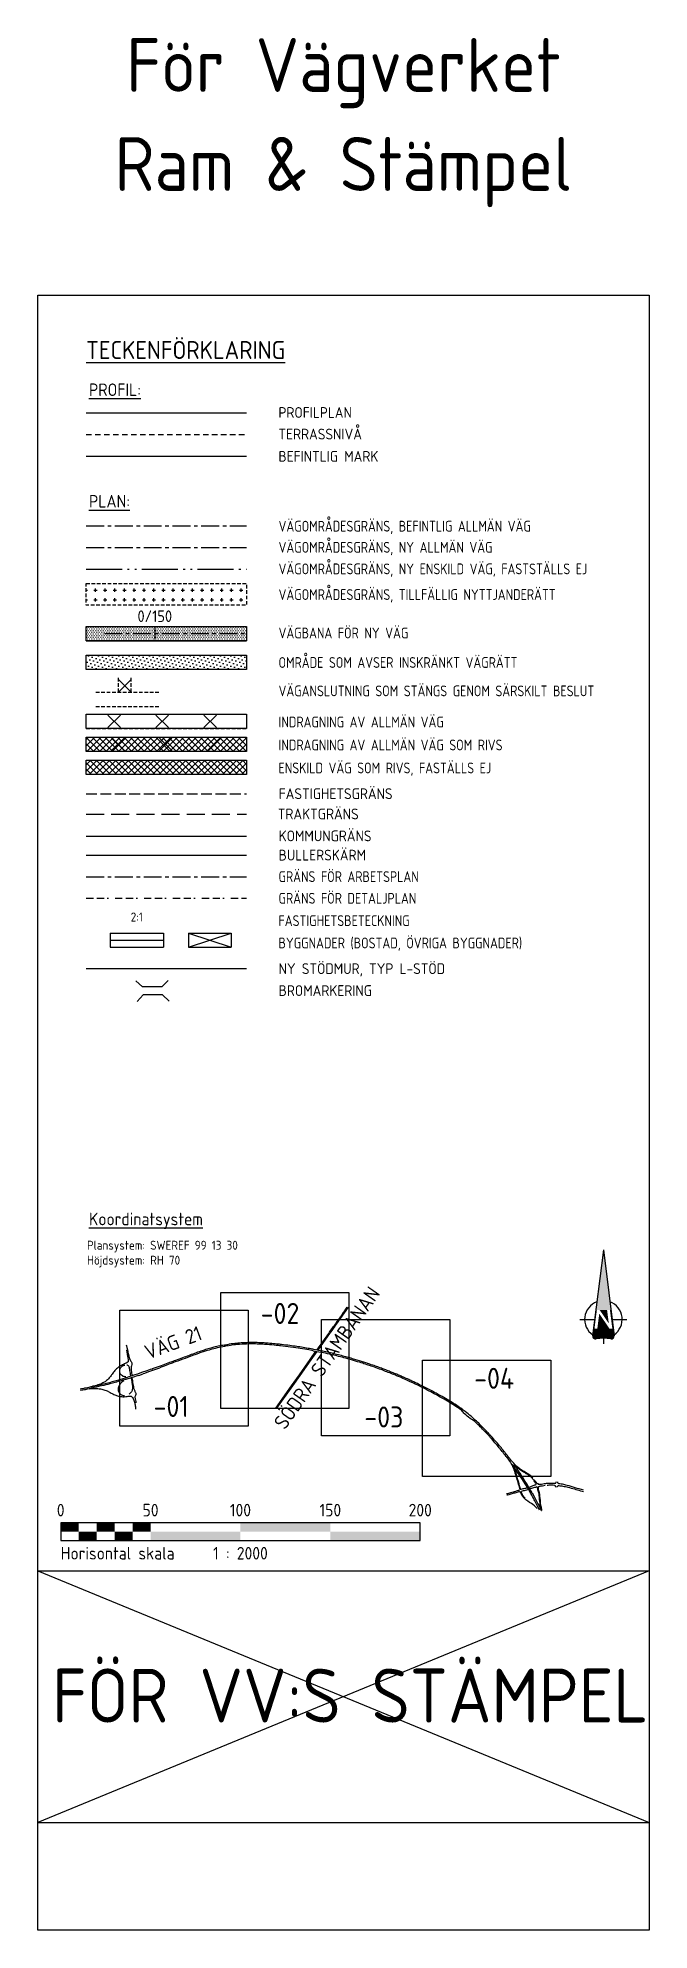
# Model space of a CAD drawing. Header units: metres. Extents: x 162815 to 178081, y 6220705 to 6240819.
# Drawn here: x 169679 to 170019, y 6230250 to 6231303 of the extents above; entities that cross this region are included whole.
import ezdxf
from ezdxf.enums import TextEntityAlignment as Align

# ---------------------------------------------------------------- set-up
doc = ezdxf.new("R2010")
doc.units = ezdxf.units.M
for name, pattern in [('BH90_GR_FAST', [8, 6, -2]), ('BH90_GR_TRAKT', [14, 10, -4]), ('BORDER', [16, 4, -2, 4, -2, 0, -4]), ('CENTER', [16, 10, -2, 2, -2]), ('DASHED_2', [3, 2, -1]), ('DOUBLEDOT', [31, 20, -3, 1, -3, 1, -3]), ('STRECKAD_3', [5, 3, -2])]:
    doc.linetypes.add(name, pattern=pattern)
doc.layers.get('Defpoints').update_dxf_attribs({"color": 5})
for name, color, linetype in [('05_stödmur', 7, 'smur'), ('05_txt', 1, 'Continuous'), ('ADM_FGR', 1, 'BH90_GR_FAST'), ('ADM_FGR_BET', 4, 'Continuous'), ('ADM_KGR', 7, 'BH90_GR_KOMMUN'), ('ADM_TGR', 3, 'BH90_GR_TRAKT'), ('Arbetsplangräns', 6, 'CENTER'), ('Bromarkeringar', 7, 'Continuous'), ('Bullerskärm', 3, 'FENCELINE2'), ('Detaljplan', 6, 'BORDER'), ('Illustration', 4, 'DASHED_2'), ('INSKR_VÄGRÄTT', 4, 'Continuous'), ('INSKR_VÄGRÄTT_RASTER', 4, 'Continuous'), ('Kryss', 6, 'Continuous'), ('M-007', 4, 'Continuous'), ('M-311', 4, 'CENTER'), ('M-312A', 3, 'Continuous'), ('M-322B', 3, 'Continuous'), ('M-362B', 4, 'Continuous'), ('M-364', 6, 'Continuous'), ('MD_LINJE_MARKDETALJ_ALLMANT_BASKARTA_ALLMANT_(0.05-0.2_M)', 8, 'Continuous'), ('NORRPIL', 1, 'Continuous'), ('RAM', 4, 'Continuous'), ('Rivning', 4, 'Continuous'), ('Text', 1, 'Continuous'), ('Tillfällig nyttjanderätt_ram', 7, 'DASHED_2'), ('Tillfällig nyttjanderätt_raster', 4, 'Continuous'), ('v_linje', 8, 'Continuous'), ('Vägområde_allmän', 6, 'CENTER'), ('Vägområde_bef', 4, 'CENTER'), ('Vägområde_enskild', 6, 'DOUBLEDOT'), ('Vägraster', 9, 'Continuous'), ('ÖB', 8, 'STRECKAD_3')]:
    doc.layers.add(name, color=color, linetype=linetype)
doc.styles.add('Iso', font='iso.shx')
doc.styles.add('P_ISO_35', font='ISO', dxfattribs={"height": 3.5})
doc.linetypes.add('BH90_GR_KOMMUN', pattern='A,10,-3.5,[1,BH90K.SHX,S=1.5,R=0,X=0,Y=0],-3.5,10,-2', length=29)
doc.linetypes.add('FENCELINE2', pattern='A,0.25,-0.1,[132,ltypeshp.shx,S=0.1,R=0,X=-0.1,Y=0],-0.1,1', length=1.45)
doc.linetypes.add('smur', pattern='A,5,["/",Iso,S=2.5,R=0,X=-0.7,Y=0],0,["\\",Iso,S=2.5,R=0,X=0.7,Y=0],5', length=10)
pattern_1 = [(45, (168339.4332, 6229104.9027), (-1.767767, 1.767767), []), (135, (168339.4332, 6229104.9027), (-1.767767, -1.767767), [])]

msp = doc.modelspace()

# ---------------------------------------------------------------- texts
at = {"layer": '05_txt', "color": 7, "style": 'Iso'}
msp.add_text('%%UTECKENFÖRKLARING', height=10, dxfattribs=at).set_placement((169705.393, 6231124.542))
at = {"layer": '05_txt', "style": 'Iso'}
for s, height, p in [('%%UPROFIL:', 7, (169706.96, 6231103.926)), ('PROFILPLAN', 6, (169812.357, 6231091.763)), ('TERRASSNIVÅ', 6, (169812.357, 6231079.74)), ('BEFINTLIG MARK', 6, (169812.357, 6231067.336)), ('%%UPLAN:', 7, (169706.96, 6231041.856)), ('NY STÖDMUR, TYP L-STÖD', 6, (169812.425, 6230782.18))]:
    msp.add_text(s, height=height, dxfattribs=at).set_placement(p)
at = {"layer": '05_txt', "style": 'Iso', "width": 0.9}
for s, p in [('VÄGOMRÅDESGRÄNS, BEFINTLIG ALLMÄN VÄG', (169812.416, 6231028.478)), ('VÄGOMRÅDESGRÄNS, NY ALLMÄN VÄG', (169812.416, 6231016.728)), ('VÄGOMRÅDESGRÄNS, NY ENSKILD VÄG, FASTSTÄLLS EJ', (169812.416, 6231004.706)), ('VÄGOMRÅDESGRÄNS, TILLFÄLLIG NYTTJANDERÄTT', (169812.416, 6230990.424)), ('VÄGBANA FÖR NY VÄG ', (169812.416, 6230969.031)), ('OMRÅDE SOM AVSER INSKRÄNKT VÄGRÄTT', (169812.416, 6230952.601)), ('VÄGANSLUTNING SOM STÄNGS GENOM SÄRSKILT BESLUT', (169812.416, 6230936.794)), ('INDRAGNING AV ALLMÄN VÄG', (169812.416, 6230919.499)), ('INDRAGNING AV ALLMÄN VÄG SOM RIVS', (169812.416, 6230906.694)), ('ENSKILD VÄG SOM RIVS, FASTÄLLS EJ', (169812.416, 6230893.907)), ('GRÄNS FÖR ARBETSPLAN', (169812.416, 6230833.407)), ('GRÄNS FÖR DETALJPLAN', (169812.416, 6230821.354)), ('FASTIGHETSBETECKNING', (169812.39, 6230808.91)), ('BYGGNADER (BOSTAD, ÖVRIGA BYGGNADER)', (169812.39, 6230796.48))]:
    msp.add_text(s, height=6, dxfattribs=at).set_placement(p)
at = {"layer": '05_txt', "color": 3, "style": 'Iso'}
msp.add_text('%%uKoordinatsystem', height=7, dxfattribs=at).set_placement((169706.96, 6230642.316))
at = {"layer": '05_txt', "insert": (169705.85, 6230633.729), "char_height": 5, "width": 184.64286, "attachment_point": 1, "style": 'Iso'}
msp.add_mtext('Plansystem: SWEREF 99 13 30{\\H1.4167x; }\\P\\pi-30,l30,t30;Höjdsystem: RH 70{\\H1.5278x; }', dxfattribs=at)
at = {"layer": 'ADM_FGR_BET', "style": 'Iso'}
msp.add_text('2:1', height=5, dxfattribs=at).set_placement((169730.181, 6230811.414))
at = {"layer": 'Defpoints', "style": 'Iso'}
for s, p in [('För Vägverket', (169848.539, 6231273.202)), ('Ram & Stämpel', (169848.539, 6231218.108))]:
    msp.add_text(s, height=30, dxfattribs=at).set_placement(p, align=Align.CENTER)
at = {"layer": 'Defpoints', "color": 2, "style": 'Iso'}
msp.add_text('FÖR VV:S STÄMPEL', height=30, dxfattribs=at).set_placement((169852.277, 6230365.552), align=Align.CENTER)
at = {"layer": 'Text', "style": 'Iso'}
for s, p in [('FASTIGHETSGRÄNS', (169812.514, 6230879.567)), ('TRAKTGRÄNS', (169811.988, 6230868.293)), ('KOMMUNGRÄNS', (169812.46, 6230856.087)), ('BULLERSKÄRM', (169812.457, 6230845.376)), ('BROMARKERING', (169812.437, 6230769.976))]:
    msp.add_text(s, height=6, dxfattribs=at).set_placement(p)
at = {"layer": 'Text', "color": 1, "style": 'Iso'}
for s, p in [('-02', (169802.499, 6230587.41)), ('-04', (169921.237, 6230551.323)), ('-01', (169742.929, 6230535.635)), ('-03', (169860.138, 6230529.786))]:
    msp.add_text(s, height=11.6736, rotation=0.008602, dxfattribs=at).set_placement(p)
at = {"layer": 'v_linje', "color": 1, "char_height": 8.1648, "attachment_point": 1, "style": 'Iso'}
for s, insert, width, rotation in [('SÖDRA STAMBANAN', (169809.3, 6230532.699), 98.78549, 55.060173), ('VÄG 21', (169737.024, 6230575.141), 33.60514, 20.381991)]:
    msp.add_mtext(s, dxfattribs=dict(at, insert=insert, width=width, rotation=rotation))

# ---------------------------------------------------------------- blocks, each defined once
blk = doc.blocks.new('_MSECT')
at = {"color": 3}
blk.add_line((1, 0), (-1, 0), dxfattribs=at)
at = {"style": 'Iso'}
blk.add_attdef('S', text='', height=2, rotation=270, dxfattribs=at).set_placement((2, 0), align=Align.CENTER)
blk = doc.blocks.new('_ARROW6')
for p, q in [((-24.5, 25.5), (-24.5, 9.4)), ((-44.9, 0), (-51, 0)), ((51, 0), (-42.4, 11.7)), ((51, 0), (-42.4, -11.7)), ((-24.5, -9.4), (-24.5, -25.5))]:
    blk.add_line(p, q)
for centre, radius, start, end in [((-42.7, 8.6), 3.06, 82.875, 192.2174), ((-82.6, 0), 37.7, 347.7826, 12.2174), ((-24.5, 0), 20.4, 20.193, 145.557), ((-42.7, -8.6), 3.06, 167.7826, 277.125), ((-24.5, 0), 20.4, 214.443, 339.807)]:
    blk.add_arc(centre, radius, start, end)
for points in [[(-45.5, 9.9), (-42.7, 8.6), (-45.8, 8.9), (-42.7, 8.6)], [(-45.8, 8.9), (-42.7, 8.6), (-45.7, 8), (-42.7, 8.6)], [(-45.7, 8), (-42.7, 8.6), (-45.5, 6.9), (-42.7, 8.6)], [(-44.8, 10.9), (-42.7, 8.6), (-45.5, 9.9), (-42.7, 8.6)], [(-45.5, 6.9), (-45.1, 4.3), (-44.3, 7.9), (-44.1, 3.2)], [(-45.1, 4.1), (-44.9, 1.9), (-44.1, 3.3), (-43.7, 1.1)], [(-44.9, 1.8), (-44.9, 0), (-43.7, 1.2), (-43.5, -0.5)], [(-44.9, -1.8), (-44.9, 0), (-43.7, -1.2), (-43.5, 0.5)], [(-43.6, 11.6), (-42.7, 8.6), (-44.8, 10.9), (-42.7, 8.6)], [(-42.1, 11.1), (-41.9, -0.1), (-44.5, 11), (-44.6, 0.1)], [(-42.1, -11.1), (-41.9, 0.1), (-44.5, -11), (-44.6, -0.1)], [(-42.4, 11.7), (-42.7, 8.6), (-43.6, 11.6), (-42.7, 8.6)], [(-34.7, 10.7), (-34.7, -10.7), (-42.4, 11.7), (-42.4, -11.7)], [(-14.3, 7.1), (-34.7, 9.7), (-14.3, 8.2), (-34.7, 10.7)], [(-34.7, -6.6), (-18.1, 4.5), (-34.7, 6.6)], [(-14.3, 4), (-29.1, -5.9), (-14.3, -4)], [(51, 0), (-14.3, -8.2), (-14.3, 8.2)], [(-45.8, -8.9), (-42.7, -8.6), (-45.7, -8), (-42.7, -8.6)], [(-45.5, -9.9), (-42.7, -8.6), (-45.8, -8.9), (-42.7, -8.6)], [(-45.7, -8), (-42.7, -8.6), (-45.5, -6.9), (-42.7, -8.6)], [(-45.5, -6.9), (-45.1, -4.3), (-44.3, -7.9), (-44.1, -3.2)], [(-44.8, -10.9), (-42.7, -8.6), (-45.5, -9.9), (-42.7, -8.6)], [(-45.1, -4.1), (-44.9, -1.9), (-44.1, -3.3), (-43.7, -1.1)], [(-43.6, -11.6), (-42.7, -8.6), (-44.8, -10.9), (-42.7, -8.6)], [(-42.4, -11.7), (-42.7, -8.6), (-43.6, -11.6), (-42.7, -8.6)], [(-14.3, -7.1), (-34.7, -9.7), (-14.3, -8.2), (-34.7, -10.7)]]:
    blk.add_solid(points)
blk = doc.blocks.new('Skalstock')
for p, q in [((200, 0), (0, 0)), ((0, 0), (0, -10)), ((200, -10), (200, 0)), ((0, -10), (200, -10))]:
    blk.add_line(p, q)
for points in [[(0, -5), (0, 0), (10, -5), (10, 0)], [(20, -5), (20, 0), (30, -5), (30, 0)], [(40, -5), (40, 0), (50, -5), (50, 0)], [(100, -5), (100, 0), (150, -5), (150, 0)], [(10, -10), (10, -5), (20, -10), (20, -5)], [(30, -10), (30, -5), (40, -10), (40, -5)], [(50, -10), (50, -5), (100, -10), (100, -5)], [(150, -10), (150, -5), (200, -10), (200, -5)]]:
    blk.add_solid(points)
at = {"style": 'P_ISO_35'}
for s, p in [('0', (0, 3.5)), ('50', (50, 3.5)), ('100', (100, 3.5)), ('150', (150, 3.5)), ('200', (200, 3.5))]:
    blk.add_text(s, height=7, dxfattribs=at).set_placement(p, align=Align.CENTER)
blk.add_text('Horisontal skala', height=7, dxfattribs=at).set_placement((0, -13.5), align=Align.TOP_LEFT)
blk.add_text('1 : 2000', height=7, dxfattribs=at).set_placement((100, -13.5), align=Align.TOP_CENTER)

# ---------------------------------------------------------------- hatches: boundary and pattern name
at = {"layer": 'INSKR_VÄGRÄTT_RASTER'}
h = msp.add_hatch(dxfattribs=at)
h.set_pattern_fill('MARK_BF', color=256, style=0)
h.set_pattern_definition([(45, (-1328038.827, 45339.072), (-0.7071067812, 2.12132034356), [0, -2])])
h.paths.add_polyline_path([(169794.675, 6230959.617), (169705.393, 6230959.617), (169705.393, 6230951.617), (169794.675, 6230951.617)])
at = {"layer": 'Rivning'}
h = msp.add_hatch(dxfattribs=at)
h.set_pattern_fill('NT249', color=256, style=0)
h.set_pattern_definition(pattern_1)
h.paths.add_polyline_path([(169705.393, 6230914.064), (169794.675, 6230914.064), (169794.675, 6230906.064), (169705.393, 6230906.064)])
h = msp.add_hatch(dxfattribs=at)
h.set_pattern_fill('NT249', color=256, style=0)
h.set_pattern_definition(pattern_1)
h.paths.add_polyline_path([(169794.675, 6230901.215), (169794.675, 6230893.215), (169705.393, 6230893.215), (169705.393, 6230901.215)])
at = {"layer": 'Tillfällig nyttjanderätt_raster'}
h = msp.add_hatch(dxfattribs=at)
h.set_pattern_fill('DP2', color=256, scale=0.9, angle=90, style=0)
h.set_pattern_definition([(90, (-1328038.827, 45354.323), (-5.4, 3e-16), [1.8, -3.6]), (0, (-1328039.727, 45355.223), (1e-15, 5.4), [1.8, -3.6])])
h.paths.add_polyline_path([(169794.675, 6230998.357), (169705.393, 6230998.357), (169705.393, 6230986.357), (169794.675, 6230986.357)])
h.paths.add_polyline_path([(169731.816, 6230978.814), (169755.342, 6230978.814), (169755.342, 6230988.502), (169731.816, 6230988.502)], flags=9)
at = {"layer": 'Vägraster'}
h = msp.add_hatch(dxfattribs=at)
h.set_pattern_fill('DOTS', color=256, scale=15, style=0)
h.set_pattern_definition([(0, (168339.4332, 6229110.5924), (0.46875, 0.9375), [0, -0.9375])])
h.paths.add_polyline_path([(169705.393, 6230975.681), (169794.675, 6230975.681), (169794.675, 6230967.681), (169705.393, 6230967.681)])

# ---------------------------------------------------------------- linework, layer by layer
at = {"layer": '05_stödmur'}
msp.add_line((169705.393, 6230785.232), (169794.675, 6230785.232), dxfattribs=at)
at = {"layer": 'ADM_FGR'}
msp.add_line((169705.393, 6230882.484), (169794.675, 6230882.484), dxfattribs=at)
at = {"layer": 'ADM_FGR_BET'}
for p, q in [((169718.738, 6230804.902), (169748.409, 6230804.902)), ((169718.738, 6230804.902), (169718.738, 6230797.149)), ((169718.738, 6230801.025), (169748.409, 6230801.025)), ((169748.409, 6230804.902), (169748.409, 6230797.149)), ((169762.255, 6230804.902), (169785.991, 6230804.902)), ((169762.255, 6230804.902), (169762.255, 6230797.149)), ((169762.255, 6230804.902), (169785.991, 6230797.149)), ((169762.255, 6230797.149), (169785.991, 6230804.902)), ((169785.991, 6230804.902), (169785.991, 6230797.149)), ((169718.738, 6230797.149), (169748.409, 6230797.149)), ((169762.255, 6230797.149), (169785.991, 6230797.149))]:
    msp.add_line(p, q, dxfattribs=at)
at = {"layer": 'ADM_KGR'}
msp.add_line((169705.393, 6230858.998), (169794.675, 6230858.998), dxfattribs=at)
at = {"layer": 'ADM_TGR'}
msp.add_line((169705.393, 6230871.211), (169794.675, 6230871.211), dxfattribs=at)
at = {"layer": 'Arbetsplangräns'}
msp.add_line((169705.393, 6230836.347), (169794.675, 6230836.347), dxfattribs=at)
at = {"layer": 'Bromarkeringar'}
for p, q in [((169733.12, 6230778.468), (169736.755, 6230775.036)), ((169747.52, 6230775.036), (169750.953, 6230778.671)), ((169737.161, 6230770.594), (169733.729, 6230766.959)), ((169751.562, 6230767.161), (169747.926, 6230770.594))]:
    msp.add_line(p, q, dxfattribs=at)
for points in [[(169747.52, 6230775.036), (169736.755, 6230775.036)], [(169747.926, 6230770.594), (169737.161, 6230770.594)]]:
    msp.add_lwpolyline(points, dxfattribs=at)
at = {"layer": 'Bullerskärm', "ltscale": 5}
msp.add_line((169705.393, 6230848.347), (169794.675, 6230848.347), dxfattribs=at)
at = {"layer": 'Defpoints', "flags": 128}
for points in [[(169678.539, 6230249.978), (169678.539, 6231159.978), (170018.539, 6231159.978), (170018.539, 6230249.978)], [(169705.393, 6230975.681), (169794.675, 6230975.681), (169794.675, 6230967.681), (169705.393, 6230967.681)], [(169705.393, 6230926.914), (169794.675, 6230926.914), (169794.675, 6230918.914), (169705.393, 6230918.914)], [(169705.393, 6230914.064), (169794.675, 6230914.064), (169794.675, 6230906.064), (169705.393, 6230906.064)], [(169705.393, 6230901.215), (169794.675, 6230901.215), (169794.675, 6230893.215), (169705.393, 6230893.215)]]:
    msp.add_lwpolyline(points, close=True, dxfattribs=at)
for points in [[(169678.539, 6230449.978), (170018.539, 6230449.978)], [(169678.539, 6230449.978), (170018.539, 6230309.978)], [(170018.539, 6230449.978), (169678.539, 6230309.978)], [(169678.539, 6230309.978), (170018.539, 6230309.978)]]:
    msp.add_lwpolyline(points, dxfattribs=at)
at = {"layer": 'Detaljplan'}
msp.add_line((169705.393, 6230824.347), (169794.675, 6230824.347), dxfattribs=at)
at = {"layer": 'Illustration'}
for p, q in [((169723.456, 6230939.095), (169723.456, 6230947.455)), ((169730.456, 6230939.095), (169730.456, 6230947.455)), ((169710.817, 6230939.095), (169746.302, 6230939.095)), ((169705.393, 6230926.914), (169794.675, 6230926.914)), ((169710.817, 6230931.095), (169746.302, 6230931.095)), ((169705.393, 6230918.914), (169794.675, 6230918.914))]:
    msp.add_line(p, q, dxfattribs=at)
at = {"layer": 'Illustration', "flags": 128}
for points in [[(169794.675, 6230914.064), (169794.675, 6230906.064), (169705.393, 6230906.064), (169705.393, 6230914.064), (169794.675, 6230914.064)], [(169794.675, 6230901.215), (169794.675, 6230893.215), (169705.393, 6230893.215), (169705.393, 6230901.215), (169794.675, 6230901.215)]]:
    msp.add_lwpolyline(points, dxfattribs=at)
at = {"layer": 'INSKR_VÄGRÄTT'}
for p, q in [((169705.393, 6230959.617), (169794.675, 6230959.617)), ((169705.393, 6230951.617), (169705.393, 6230959.617)), ((169794.675, 6230959.617), (169794.675, 6230951.617)), ((169794.675, 6230951.617), (169705.393, 6230951.617))]:
    msp.add_line(p, q, dxfattribs=at)
at = {"layer": 'Kryss'}
for p, q in [((169723.456, 6230946.095), (169730.456, 6230939.095)), ((169723.456, 6230939.095), (169730.456, 6230946.095)), ((169717.522, 6230926.338), (169724.522, 6230919.338)), ((169717.522, 6230919.338), (169724.522, 6230926.338)), ((169744.211, 6230926.338), (169751.211, 6230919.338)), ((169744.211, 6230919.338), (169751.211, 6230926.338)), ((169770.9, 6230926.338), (169777.9, 6230919.338)), ((169770.9, 6230919.338), (169777.9, 6230926.338)), ((169719.454, 6230913.561), (169726.454, 6230906.561)), ((169719.454, 6230906.561), (169726.454, 6230913.561)), ((169746.144, 6230913.561), (169753.144, 6230906.561)), ((169746.144, 6230906.561), (169753.144, 6230913.561)), ((169772.833, 6230913.561), (169779.833, 6230906.561)), ((169772.833, 6230906.561), (169779.833, 6230913.561))]:
    msp.add_line(p, q, dxfattribs=at)
at = {"layer": 'M-311'}
msp.add_line((169715.544, 6230971.681), (169794.675, 6230971.681), dxfattribs=at)
at = {"layer": 'M-312A'}
for p, q in [((169705.393, 6230975.681), (169794.675, 6230975.681)), ((169705.393, 6230967.681), (169794.675, 6230967.681))]:
    msp.add_line(p, q, dxfattribs=at)
at = {"layer": 'M-362B'}
msp.add_line((169705.393, 6231070.506), (169794.675, 6231070.506), dxfattribs=at)
at = {"layer": 'M-364'}
msp.add_line((169705.393, 6231094.539), (169794.675, 6231094.539), dxfattribs=at)
at = {"layer": 'MD_LINJE_MARKDETALJ_ALLMANT_BASKARTA_ALLMANT_(0.05-0.2_M)'}
for p, q in [((169831.582, 6230572.508), (169835.94, 6230571.642)), ((169836.461, 6230572.335), (169832.024, 6230573.217))]:
    msp.add_line(p, q, dxfattribs=at)
at = {"layer": 'RAM'}
for points in [[(169780.244, 6230604.928), (169851.57, 6230604.928), (169851.57, 6230540.256), (169780.244, 6230540.256)], [(169724.094, 6230595.125), (169795.419, 6230595.125), (169795.419, 6230530.453), (169724.094, 6230530.453)], [(169836.394, 6230589.872), (169907.72, 6230589.872), (169907.72, 6230525.201), (169836.394, 6230525.201)], [(169892.544, 6230567.244), (169963.87, 6230567.244), (169963.87, 6230502.572), (169892.544, 6230502.572)]]:
    msp.add_lwpolyline(points, close=True, dxfattribs=at)
at = {"layer": 'Tillfällig nyttjanderätt_ram', "flags": 128}
msp.add_lwpolyline([(169705.393, 6230999.516), (169794.675, 6230999.516), (169794.675, 6230987.516), (169705.393, 6230987.516)], close=True, dxfattribs=at)
at = {"layer": 'v_linje'}
for p, q in [((169736.815, 6230560.527), (169734.4, 6230559.686)), ((169734.68, 6230558.775), (169737.078, 6230559.608)), ((169746.5, 6230563.947), (169742.186, 6230562.403)), ((169742.484, 6230561.624), (169746.317, 6230563.054))]:
    msp.add_line(p, q, dxfattribs=at)
for points in [[(169833.732, 6230572.877), (169840.323, 6230582.16), (169840.818, 6230582.861), (169841.548, 6230583.899), (169842.206, 6230584.836), (169842.847, 6230585.742), (169843.445, 6230586.579), (169844.013, 6230587.382), (169844.494, 6230588.06), (169844.958, 6230588.711), (169845.563, 6230589.57), (169846.013, 6230590.209), (169846.482, 6230590.874), (169846.956, 6230591.546), (169847.394, 6230592.166), (169847.83, 6230592.796), (169848.126, 6230593.196), (169848.593, 6230593.865), (169848.995, 6230594.438), (169849.413, 6230595.026), (169849.843, 6230595.619), (169850.25, 6230596.201), (169850.638, 6230596.761)], [(169834.357, 6230572.753), (169840.989, 6230582.092), (169841.529, 6230582.842), (169842.215, 6230583.812), (169842.934, 6230584.839), (169843.491, 6230585.616), (169844.076, 6230586.458), (169844.671, 6230587.273), (169851.329, 6230596.692)], [(169775.801, 6230574.271), (169775.259, 6230574.107), (169774.673, 6230573.949), (169773.972, 6230573.756), (169773.272, 6230573.563), (169772.572, 6230573.353), (169771.784, 6230573.116), (169770.97, 6230572.861), (169770.008, 6230572.536), (169769.168, 6230572.247), (169768.275, 6230571.94), (169767.408, 6230571.633), (169766.629, 6230571.352), (169765.745, 6230571.018), (169764.783, 6230570.676), (169763.82, 6230570.317), (169762.997, 6230570.018), (169762.271, 6230569.746), (169761.51, 6230569.466), (169760.722, 6230569.185), (169759.899, 6230568.869), (169759.007, 6230568.562), (169758.044, 6230568.193), (169757.09, 6230567.825), (169756.048, 6230567.457), (169755.156, 6230567.123), (169754.377, 6230566.851), (169753.659, 6230566.588), (169753.056, 6230566.369)], [(169776.343, 6230573.601), (169775.531, 6230573.39), (169774.726, 6230573.179), (169773.763, 6230572.907), (169772.748, 6230572.609), (169771.601, 6230572.258), (169770.446, 6230571.88), (169769.177, 6230571.45), (169768.205, 6230571.108), (169767.024, 6230570.678), (169765.772, 6230570.213), (169764.591, 6230569.774), (169763.287, 6230569.301), (169761.791, 6230568.748), (169760.399, 6230568.239), (169759.095, 6230567.756), (169757.668, 6230567.23), (169756.303, 6230566.73), (169754.981, 6230566.248), (169753.922, 6230565.861), (169753.301, 6230565.616)], [(169782.115, 6230575.656), (169781.328, 6230575.488), (169780.601, 6230575.363), (169779.779, 6230575.186), (169778.887, 6230574.991), (169778.012, 6230574.788), (169777.163, 6230574.593), (169776.332, 6230574.407), (169775.801, 6230574.271)], [(169784.374, 6230575.199), (169783.692, 6230575.17), (169782.975, 6230575.028), (169782.257, 6230574.886), (169781.356, 6230574.717), (169780.376, 6230574.522), (169779.422, 6230574.327), (169778.346, 6230574.071), (169777.2, 6230573.814), (169776.343, 6230573.601)], [(169782.115, 6230575.656), (169782.658, 6230575.745), (169783.288, 6230575.843), (169783.9, 6230575.95), (169784.49, 6230576.01)], [(169805.513, 6230575.962), (169804.558, 6230576.029), (169803.586, 6230576.097), (169802.579, 6230576.155), (169801.547, 6230576.196), (169800.593, 6230576.22), (169799.629, 6230576.261), (169798.544, 6230576.285), (169797.143, 6230576.281), (169795.944, 6230576.261), (169794.675, 6230576.231), (169793.415, 6230576.175), (169792.084, 6230576.084), (169790.701, 6230575.993), (169789.59, 6230575.894), (169788.549, 6230575.813), (169787.533, 6230575.705), (169786.422, 6230575.545), (169785.608, 6230575.437), (169784.688, 6230575.292)], [(169789.78, 6230576.691), (169789.133, 6230576.62), (169788.179, 6230576.521), (169787.164, 6230576.404), (169786.088, 6230576.262), (169785.353, 6230576.172), (169784.795, 6230576.117)], [(169799.741, 6230577.041), (169799.119, 6230577.057), (169798.157, 6230577.054), (169797.421, 6230577.061), (169796.528, 6230577.059), (169795.61, 6230577.039), (169794.682, 6230576.993), (169793.666, 6230576.946), (169792.616, 6230576.9), (169791.679, 6230576.836), (169790.699, 6230576.764), (169789.868, 6230576.691), (169789.78, 6230576.691)], [(169805.929, 6230576.7), (169805.187, 6230576.749), (169804.355, 6230576.816), (169803.418, 6230576.884), (169802.437, 6230576.934), (169801.448, 6230576.984), (169800.433, 6230577.016), (169799.741, 6230577.041)], [(169813.007, 6230575.258), (169812.244, 6230575.366), (169811.044, 6230575.488), (169809.904, 6230575.584), (169808.757, 6230575.698), (169807.451, 6230575.81), (169806.111, 6230575.914), (169805.532, 6230575.963)], [(169812.992, 6230576.09), (169812.44, 6230576.138), (169811.519, 6230576.236), (169810.608, 6230576.308), (169809.627, 6230576.405), (169808.637, 6230576.485), (169807.655, 6230576.565), (169806.718, 6230576.636), (169805.929, 6230576.7)], [(169810.824, 6230540.538), (169819.622, 6230552.959), (169824.012, 6230559.176), (169829.957, 6230567.56), (169833.237, 6230572.179)], [(169811.549, 6230540.558), (169820.272, 6230552.891), (169824.359, 6230558.652), (169830.621, 6230567.491), (169833.862, 6230572.055)], [(169832.024, 6230573.217), (169831.524, 6230573.327), (169830.525, 6230573.512), (169829.621, 6230573.689), (169828.797, 6230573.831), (169827.938, 6230573.991), (169827.096, 6230574.133), (169826.061, 6230574.3), (169825.106, 6230574.468), (169824.238, 6230574.601), (169823.37, 6230574.735), (169822.546, 6230574.842), (169821.617, 6230574.984), (169820.722, 6230575.117), (169819.679, 6230575.257), (169818.733, 6230575.381), (169817.532, 6230575.547), (169816.489, 6230575.67), (169815.209, 6230575.827), (169814.043, 6230575.958), (169813.491, 6230576.024), (169812.992, 6230576.09)], [(169831.582, 6230572.508), (169831.127, 6230572.615), (169830.18, 6230572.782), (169829.259, 6230572.959), (169828.102, 6230573.16), (169826.953, 6230573.361), (169825.796, 6230573.554), (169824.419, 6230573.771), (169823.253, 6230573.946), (169822.105, 6230574.129), (169820.685, 6230574.337), (169819.107, 6230574.544), (169817.731, 6230574.726), (169816.32, 6230574.907), (169814.707, 6230575.096), (169813.559, 6230575.227), (169813.007, 6230575.258)], [(169861.675, 6230564.695), (169860.699, 6230565.039), (169859.915, 6230565.296), (169859.254, 6230565.512), (169858.364, 6230565.802), (169857.369, 6230566.099), (169856.357, 6230566.413), (169855.248, 6230566.752), (169854.13, 6230567.09), (169853.003, 6230567.42), (169851.885, 6230567.732), (169850.961, 6230567.986), (169849.861, 6230568.299), (169848.726, 6230568.611), (169847.82, 6230568.839), (169846.931, 6230569.068), (169845.806, 6230569.363), (169844.899, 6230569.6), (169844.002, 6230569.829), (169843.088, 6230570.04), (169841.971, 6230570.308), (169840.81, 6230570.593), (169839.676, 6230570.844), (169838.533, 6230571.086), (169837.399, 6230571.336), (169836.204, 6230571.586), (169835.94, 6230571.642)], [(169861.762, 6230565.509), (169861.018, 6230565.745), (169860.384, 6230565.953), (169859.803, 6230566.161), (169859.16, 6230566.35), (169858.614, 6230566.524), (169857.989, 6230566.714), (169857.39, 6230566.913), (169856.694, 6230567.12), (169856.078, 6230567.318), (169855.488, 6230567.491), (169854.758, 6230567.706), (169854.159, 6230567.887), (169853.455, 6230568.085), (169852.794, 6230568.274), (169852.011, 6230568.496), (169851.21, 6230568.726), (169850.533, 6230568.915), (169849.89, 6230569.096), (169848.993, 6230569.325), (169848.333, 6230569.514), (169847.4, 6230569.76), (169846.564, 6230569.981), (169845.747, 6230570.185), (169844.7, 6230570.454), (169843.811, 6230570.674), (169843.09, 6230570.845), (169842.202, 6230571.065), (169841.297, 6230571.276), (169840.558, 6230571.438), (169839.556, 6230571.665), (169838.703, 6230571.868), (169837.745, 6230572.069), (169836.989, 6230572.213), (169836.461, 6230572.335)], [(169718.909, 6230558.155), (169718.594, 6230557.778), (169718.252, 6230557.375), (169717.753, 6230556.824), (169717.271, 6230556.361), (169716.779, 6230555.915)], [(169723.982, 6230563.777), (169723.658, 6230563.558), (169723.151, 6230563.181), (169722.766, 6230562.883), (169722.346, 6230562.489), (169721.865, 6230561.999), (169721.427, 6230561.482), (169721.043, 6230561.018), (169720.666, 6230560.537), (169720.29, 6230560.003), (169719.897, 6230559.477), (169719.556, 6230559.004), (169719.285, 6230558.645), (169718.909, 6230558.155)], [(169729.219, 6230557.897), (169728.178, 6230557.591), (169727.101, 6230557.275), (169725.833, 6230556.889), (169724.713, 6230556.565), (169723.391, 6230556.179), (169722.122, 6230555.82), (169720.634, 6230555.408), (169719.059, 6230554.978)], [(169727.942, 6230556.706), (169727.434, 6230556.557), (169726.708, 6230556.33), (169725.816, 6230556.066), (169724.888, 6230555.795), (169724.039, 6230555.54), (169723.199, 6230555.295), (169722.236, 6230555.041), (169720.775, 6230554.637), (169719.279, 6230554.243)], [(169727.39, 6230557.905), (169726.952, 6230557.966), (169726.497, 6230558.08), (169726.051, 6230558.229), (169725.543, 6230558.5), (169725.105, 6230558.823), (169724.728, 6230559.226), (169724.536, 6230559.497), (169724.352, 6230559.856)], [(169734.68, 6230558.775), (169733.971, 6230558.547), (169733.166, 6230558.267), (169732.265, 6230557.969), (169727.942, 6230556.706)], [(169734.4, 6230559.686), (169733.884, 6230559.528), (169733.149, 6230559.282), (169732.518, 6230559.081), (169730.798, 6230558.485), (169729.219, 6230557.897)], [(169742.186, 6230562.403), (169741.882, 6230562.315), (169741.042, 6230562.035), (169740.123, 6230561.719), (169739.1, 6230561.351), (169737.962, 6230560.948), (169737.323, 6230560.711), (169736.815, 6230560.527)], [(169742.484, 6230561.624), (169741.734, 6230561.317), (169740.649, 6230560.896), (169739.082, 6230560.327), (169737.883, 6230559.906), (169737.078, 6230559.608)], [(169753.301, 6230565.616), (169752.741, 6230565.423), (169751.901, 6230565.125), (169750.938, 6230564.756), (169749.634, 6230564.274), (169748.313, 6230563.782), (169747.166, 6230563.37), (169746.317, 6230563.054)], [(169753.056, 6230566.369), (169752.504, 6230566.167), (169751.69, 6230565.868), (169750.745, 6230565.518), (169749.861, 6230565.184), (169748.951, 6230564.851), (169747.971, 6230564.491), (169747.069, 6230564.166), (169746.5, 6230563.947)], [(169878.654, 6230558.336), (169878.09, 6230558.572), (169877.375, 6230558.875), (169876.493, 6230559.236), (169875.779, 6230559.513), (169874.994, 6230559.832), (169874.263, 6230560.126), (169873.443, 6230560.436), (169872.667, 6230560.756), (169871.971, 6230561.033), (169871.195, 6230561.335), (169870.401, 6230561.645), (169869.432, 6230561.996), (169868.586, 6230562.324), (169867.661, 6230562.649), (169866.709, 6230563.001), (169865.775, 6230563.318), (169864.894, 6230563.635), (169863.881, 6230563.977), (169862.913, 6230564.311), (169862.173, 6230564.543), (169861.675, 6230564.695)], [(169878.728, 6230559.134), (169878.137, 6230559.387), (169877.538, 6230559.622), (169876.92, 6230559.883), (169876.241, 6230560.169), (169875.651, 6230560.386), (169875.06, 6230560.621), (169874.566, 6230560.814), (169873.931, 6230561.066), (169873.376, 6230561.284), (169872.785, 6230561.537), (169872.159, 6230561.789), (169871.613, 6230561.981), (169870.899, 6230562.249), (169870.273, 6230562.492), (169869.639, 6230562.727), (169868.995, 6230562.97), (169868.352, 6230563.213), (169867.638, 6230563.472), (169866.977, 6230563.706), (169866.343, 6230563.914), (169865.515, 6230564.206), (169864.775, 6230564.474), (169863.991, 6230564.741), (169863.216, 6230565.008), (169862.626, 6230565.217), (169861.904, 6230565.458), (169861.762, 6230565.509)], [(169888.437, 6230553.936), (169887.796, 6230554.245), (169887.125, 6230554.567), (169886.524, 6230554.837), (169885.695, 6230555.234), (169884.953, 6230555.563), (169884.151, 6230555.917), (169883.365, 6230556.289), (169882.386, 6230556.719), (169881.618, 6230557.064), (169880.559, 6230557.519), (169879.712, 6230557.899), (169878.654, 6230558.336)], [(169888.2, 6230554.88), (169887.737, 6230555.103), (169887.12, 6230555.381), (169886.546, 6230555.651), (169886.016, 6230555.905), (169885.398, 6230556.192), (169884.798, 6230556.48), (169884.118, 6230556.774), (169883.342, 6230557.12), (169882.601, 6230557.44), (169881.824, 6230557.795), (169881.198, 6230558.064), (169880.545, 6230558.342), (169879.901, 6230558.629), (169879.196, 6230558.923), (169878.728, 6230559.134)], [(169702.01, 6230551.286), (169702.755, 6230551.407), (169703.666, 6230551.572), (169704.323, 6230551.703), (169704.62, 6230551.764), (169705.435, 6230551.938), (169706.109, 6230552.077), (169707.107, 6230552.268), (169708.168, 6230552.503), (169708.754, 6230552.642)], [(169702.01, 6230551.286), (169702.755, 6230551.407), (169703.666, 6230551.572), (169704.323, 6230551.703), (169704.62, 6230551.764), (169705.435, 6230551.938), (169706.109, 6230552.077), (169707.107, 6230552.268), (169708.168, 6230552.503), (169708.754, 6230552.642)], [(169709.06, 6230551.81), (169707.036, 6230551.294), (169706.038, 6230551.061), (169705.363, 6230550.94), (169704.812, 6230550.809), (169704.505, 6230550.757), (169703.559, 6230550.592), (169702.368, 6230550.366), (169702.176, 6230550.332)], [(169718.029, 6230549.551), (169717.306, 6230549.908), (169716.658, 6230550.189), (169716.055, 6230550.409), (169715.451, 6230550.628), (169714.847, 6230550.813), (169714.216, 6230550.971), (169713.472, 6230551.095), (169712.676, 6230551.201), (169711.905, 6230551.281), (169711.108, 6230551.343), (169710.303, 6230551.371), (169709.401, 6230551.372), (169708.692, 6230551.355), (169708.122, 6230551.321), (169707.579, 6230551.269), (169707.115, 6230551.191)], [(169716.779, 6230555.915), (169716.412, 6230555.618), (169715.921, 6230555.268), (169715.369, 6230554.927), (169714.746, 6230554.578), (169714.133, 6230554.273), (169713.415, 6230553.958), (169712.679, 6230553.688), (169711.925, 6230553.435), (169711.19, 6230553.217), (169710.384, 6230552.999), (169709.701, 6230552.842), (169709.201, 6230552.712), (169708.754, 6230552.642)], [(169708.754, 6230552.642), (169719.059, 6230554.978)], [(169719.279, 6230554.243), (169718.494, 6230554.039), (169717.521, 6230553.795), (169716.418, 6230553.516), (169715.165, 6230553.194), (169714.009, 6230552.915), (169712.336, 6230552.533), (169710.987, 6230552.228), (169709.778, 6230551.967), (169709.06, 6230551.81)], [(169723.358, 6230552.223), (169723.245, 6230551.794), (169723.193, 6230551.304), (169723.176, 6230550.752), (169723.237, 6230550.297), (169723.36, 6230549.868), (169723.553, 6230549.404), (169723.807, 6230549.011), (169724.069, 6230548.687), (169724.446, 6230548.355), (169724.753, 6230548.145), (169725.12, 6230547.952), (169725.576, 6230547.777), (169726.031, 6230547.655), (169726.486, 6230547.585), (169726.683, 6230547.543)], [(169726.306, 6230555.752), (169725.711, 6230555.34), (169725.204, 6230554.92), (169724.74, 6230554.464), (169724.39, 6230554.088), (169724.049, 6230553.65), (169723.778, 6230553.186), (169723.568, 6230552.783), (169723.393, 6230552.345), (169723.358, 6230552.223)], [(169915.69, 6230539.07), (169915.179, 6230539.45), (169914.474, 6230539.969), (169913.786, 6230540.461), (169913.054, 6230540.996), (169912.27, 6230541.54), (169911.406, 6230542.127), (169910.551, 6230542.714), (169909.811, 6230543.188), (169908.894, 6230543.774), (169908.057, 6230544.309), (169907.098, 6230544.859), (169906.146, 6230545.41), (169905.266, 6230545.927), (169904.315, 6230546.478), (169903.346, 6230547.037), (169902.263, 6230547.639), (169901.268, 6230548.198), (169900.159, 6230548.8), (169899.147, 6230549.342), (169898.038, 6230549.943), (169896.885, 6230550.562), (169895.776, 6230551.138), (169894.614, 6230551.713), (169893.268, 6230552.426), (169892.062, 6230553.018), (169890.865, 6230553.61), (169889.617, 6230554.211), (169888.2, 6230554.88)], [(169914.326, 6230539.161), (169913.831, 6230539.524), (169913.046, 6230540.086), (169912.243, 6230540.656), (169911.6, 6230541.104), (169910.771, 6230541.665), (169909.987, 6230542.183), (169909.273, 6230542.648), (169908.498, 6230543.14), (169907.502, 6230543.743), (169906.445, 6230544.38), (169905.468, 6230544.948), (169904.455, 6230545.542), (169903.399, 6230546.144), (169902.342, 6230546.738), (169901.347, 6230547.297), (169900.238, 6230547.908), (169898.997, 6230548.578), (169898.055, 6230549.086), (169897.087, 6230549.593), (169896.251, 6230550.031), (169895.142, 6230550.615), (169893.918, 6230551.251), (169892.792, 6230551.809), (169891.604, 6230552.401), (169890.285, 6230553.062), (169889.466, 6230553.448), (169888.437, 6230553.936)], [(169922.957, 6230531.826), (169922.19, 6230532.536), (169921.557, 6230533.114), (169921.084, 6230533.545), (169920.311, 6230533.972), (169919.582, 6230534.343), (169918.928, 6230534.874), (169918.145, 6230535.511), (169917.349, 6230536.173), (169916.545, 6230536.834), (169915.874, 6230537.363), (169915.459, 6230537.758), (169915.02, 6230538.265), (169914.711, 6230538.665), (169914.326, 6230539.161)], [(169923.748, 6230532.117), (169923.161, 6230532.675), (169922.582, 6230533.242), (169921.867, 6230533.897), (169921.196, 6230534.488), (169920.398, 6230535.176), (169919.502, 6230535.993), (169918.601, 6230536.72), (169917.846, 6230537.344), (169917.114, 6230537.935), (169916.282, 6230538.601), (169915.69, 6230539.07)], [(169929.014, 6230525.63), (169928.572, 6230526.093), (169928.056, 6230526.651), (169927.54, 6230527.201), (169926.987, 6230527.772), (169926.435, 6230528.334), (169925.887, 6230528.932), (169925.227, 6230529.576), (169924.606, 6230530.191), (169924.107, 6230530.69), (169923.526, 6230531.266), (169922.957, 6230531.826)], [(169929.552, 6230526.129), (169929, 6230526.725), (169928.495, 6230527.267), (169927.958, 6230527.848), (169927.354, 6230528.465), (169926.788, 6230529.07), (169926.227, 6230529.631), (169925.653, 6230530.225), (169925.103, 6230530.77), (169924.542, 6230531.331), (169923.97, 6230531.908), (169923.748, 6230532.117)], [(169937.305, 6230515.8), (169936.745, 6230516.496), (169936.205, 6230517.166), (169935.629, 6230517.84), (169935.097, 6230518.511), (169934.531, 6230519.177), (169933.932, 6230519.892), (169933.324, 6230520.606), (169932.758, 6230521.272), (169932.218, 6230521.942), (169931.608, 6230522.674), (169930.981, 6230523.402), (169930.357, 6230524.105), (169929.857, 6230524.675), (169929.47, 6230525.118), (169929.143, 6230525.49)], [(169938.239, 6230516.071), (169937.902, 6230516.491), (169937.413, 6230517.115), (169936.884, 6230517.769), (169936.366, 6230518.406), (169935.714, 6230519.185), (169935.205, 6230519.824), (169934.704, 6230520.393), (169934.201, 6230520.988), (169933.667, 6230521.615), (169933.095, 6230522.254), (169932.59, 6230522.796), (169931.999, 6230523.45), (169931.388, 6230524.12), (169930.87, 6230524.695), (169930.29, 6230525.333), (169929.681, 6230525.987)], [(169938.966, 6230513.715), (169938.556, 6230514.179), (169938.076, 6230514.767), (169937.752, 6230515.19), (169937.305, 6230515.8)], [(169941.521, 6230511.869), (169941.331, 6230512.09), (169941.025, 6230512.507), (169940.67, 6230512.962), (169940.378, 6230513.346), (169939.98, 6230513.856), (169939.735, 6230514.158), (169939.464, 6230514.518), (169939.098, 6230514.98), (169938.736, 6230515.424), (169938.506, 6230515.746), (169938.239, 6230516.071)], [(169938.966, 6230513.715), (169939.398, 6230513.147), (169939.747, 6230512.674), (169940.173, 6230512.088), (169940.551, 6230511.54), (169940.943, 6230510.94), (169941.353, 6230510.281), (169941.767, 6230509.596), (169942.145, 6230508.915), (169942.461, 6230508.296), (169942.723, 6230507.749), (169943.05, 6230506.99), (169943.338, 6230506.252), (169943.643, 6230505.393), (169943.929, 6230504.549), (169944.231, 6230503.583), (169944.48, 6230502.751), (169944.748, 6230501.781), (169944.995, 6230500.896), (169945.231, 6230500.089), (169945.484, 6230499.16), (169945.732, 6230498.267), (169945.977, 6230497.399), (169946.208, 6230496.565), (169946.418, 6230495.825), (169946.515, 6230495.379)], [(169953.89, 6230501.64), (169953.514, 6230502.056), (169953.049, 6230502.54), (169952.681, 6230502.833), (169952.226, 6230503.176), (169951.695, 6230503.562), (169951.178, 6230503.914), (169950.645, 6230504.247), (169950.112, 6230504.579), (169949.528, 6230504.904), (169948.972, 6230505.216), (169948.421, 6230505.555), (169947.869, 6230505.902), (169947.347, 6230506.218), (169946.807, 6230506.603), (169946.387, 6230506.889), (169945.878, 6230507.304), (169945.469, 6230507.645), (169945.013, 6230508.059), (169944.488, 6230508.534), (169944.057, 6230508.96), (169943.672, 6230509.375), (169943.195, 6230509.883), (169942.732, 6230510.411), (169942.385, 6230510.805), (169941.989, 6230511.298), (169941.521, 6230511.869)], [(169943.117, 6230508.157), (169942.948, 6230508.417), (169942.672, 6230508.812), (169942.473, 6230509.093), (169942.595, 6230508.792), (169942.845, 6230508.27), (169943.054, 6230507.848), (169943.276, 6230507.331), (169943.568, 6230506.629), (169943.784, 6230506.031), (169944.014, 6230505.462), (169944.206, 6230504.905), (169944.365, 6230504.335), (169944.593, 6230503.713), (169944.817, 6230502.869), (169945.018, 6230502.19), (169945.218, 6230501.386), (169945.414, 6230500.742), (169945.633, 6230499.933), (169945.809, 6230499.303), (169946.005, 6230498.658), (169946.153, 6230498.104), (169946.323, 6230497.456), (169946.493, 6230496.87), (169946.636, 6230496.351), (169946.75, 6230495.916), (169946.892, 6230495.467), (169947.316, 6230495.535), (169947.986, 6230495.673), (169948.535, 6230495.793), (169949.05, 6230495.9), (169949.541, 6230495.995), (169950.013, 6230496.096), (169950.364, 6230496.181), (169950.679, 6230496.269), (169950.814, 6230496.301)], [(169945.21, 6230505.125), (169944.941, 6230505.529), (169944.593, 6230506.064), (169944.241, 6230506.563), (169943.843, 6230507.136), (169943.608, 6230507.483), (169943.117, 6230508.157)], [(169944.028, 6230508.214), (169943.692, 6230508.662), (169943.568, 6230508.857), (169943.422, 6230509.075), (169943.629, 6230508.918), (169943.897, 6230508.646), (169944.196, 6230508.343)], [(169945.828, 6230505.635), (169945.541, 6230506.046), (169945.152, 6230506.62), (169944.728, 6230507.25), (169944.434, 6230507.651), (169944.028, 6230508.214)], [(169953.605, 6230501.406), (169953.28, 6230501.768), (169952.933, 6230502.17), (169952.543, 6230502.487), (169952.137, 6230502.802), (169951.683, 6230503.145), (169951.207, 6230503.45), (169950.731, 6230503.755), (169950.211, 6230504.062), (169949.728, 6230504.358), (169949.207, 6230504.665), (169948.669, 6230504.979), (169948.099, 6230505.324), (169947.576, 6230505.658), (169946.977, 6230506.017), (169946.496, 6230506.365), (169946.05, 6230506.709), (169945.644, 6230507.024), (169945.17, 6230507.444), (169944.755, 6230507.82), (169944.338, 6230508.212), (169944.196, 6230508.343)], [(169952.76, 6230492.943), (169951.371, 6230495.368), (169950.814, 6230496.301), (169948.014, 6230500.845), (169945.21, 6230505.125)], [(169950.505, 6230496.819), (169950.266, 6230497.263), (169949.911, 6230497.841), (169949.477, 6230498.55), (169948.999, 6230499.314), (169948.557, 6230500.013), (169948.054, 6230500.827), (169947.552, 6230501.641), (169947.168, 6230502.233), (169946.697, 6230502.954), (169946.159, 6230503.772), (169945.769, 6230504.345), (169945.417, 6230504.844), (169945.21, 6230505.125)], [(169953.444, 6230493.335), (169952.051, 6230495.766), (169951.488, 6230496.709), (169948.679, 6230501.268), (169945.828, 6230505.635)], [(169951.287, 6230497.043), (169951.018, 6230497.51), (169950.637, 6230498.155), (169950.17, 6230498.903), (169949.678, 6230499.701), (169949.061, 6230500.711), (169948.305, 6230501.879), (169947.743, 6230502.746), (169947.273, 6230503.45), (169946.742, 6230504.278), (169946.263, 6230504.989), (169946.063, 6230505.279), (169945.828, 6230505.635)], [(169946.395, 6230495.097), (169946.292, 6230494.95), (169946.019, 6230494.753), (169945.658, 6230494.614), (169945.152, 6230494.438), (169944.653, 6230494.28), (169944.122, 6230494.153), (169943.545, 6230493.984), (169942.889, 6230493.804), (169942.226, 6230493.614), (169941.504, 6230493.408), (169940.829, 6230493.234), (169940.243, 6230493.064), (169939.693, 6230492.89), (169939.248, 6230492.784)], [(169947.536, 6230492.56), (169947.348, 6230492.958), (169947.129, 6230493.325), (169946.954, 6230493.566), (169946.737, 6230493.784), (169946.492, 6230493.9), (169946.204, 6230493.93), (169945.902, 6230493.879), (169945.436, 6230493.735), (169944.951, 6230493.597), (169944.431, 6230493.462), (169943.844, 6230493.301), (169943.29, 6230493.153), (169942.728, 6230492.995), (169942.158, 6230492.836), (169941.58, 6230492.667), (169941.036, 6230492.512), (169940.5, 6230492.366), (169939.817, 6230492.191), (169939.457, 6230492.084)], [(169949.555, 6230490.352), (169949.153, 6230490.788), (169948.895, 6230491.123), (169948.634, 6230491.467), (169948.377, 6230491.855), (169948.139, 6230492.29), (169947.868, 6230492.783), (169947.718, 6230493.151), (169947.547, 6230493.56), (169947.455, 6230493.901), (169947.452, 6230494.113), (169947.491, 6230494.277), (169948.068, 6230494.455), (169948.62, 6230494.612), (169949.208, 6230494.773), (169949.862, 6230494.962), (169950.576, 6230495.167), (169951.045, 6230495.294), (169951.371, 6230495.368)], [(169951.59, 6230496.532), (169951.969, 6230496.652), (169952.367, 6230496.778), (169952.764, 6230496.913), (169953.174, 6230497.076), (169953.645, 6230497.248), (169954.072, 6230497.422), (169954.541, 6230497.611), (169955.017, 6230497.81), (169955.32, 6230497.917)], [(169957.558, 6230490.687), (169957.491, 6230491.154), (169957.448, 6230491.661), (169957.391, 6230492.192), (169957.29, 6230492.788), (169957.186, 6230493.286), (169957.026, 6230493.918), (169956.874, 6230494.507), (169956.708, 6230495.129), (169956.573, 6230495.588), (169956.417, 6230496.07), (169956.277, 6230496.439), (169956.201, 6230496.605), (169956.052, 6230496.664), (169955.693, 6230496.57), (169955.304, 6230496.445), (169954.792, 6230496.312), (169954.195, 6230496.158), (169953.684, 6230496.016), (169953.191, 6230495.876), (169952.723, 6230495.749), (169952.15, 6230495.585)], [(169954.35, 6230500.501), (169954.21, 6230500.677), (169953.902, 6230501.05), (169953.605, 6230501.406)], [(169957.899, 6230490.714), (169957.835, 6230491.352), (169957.786, 6230491.893), (169957.707, 6230492.528), (169957.61, 6230493.036), (169957.487, 6230493.531), (169957.373, 6230494.037), (169957.239, 6230494.549), (169957.079, 6230495.066), (169956.936, 6230495.523), (169956.792, 6230496.01)], [(169949.191, 6230490.242), (169948.817, 6230490.599), (169948.521, 6230491.009), (169948.259, 6230491.37), (169947.983, 6230491.765), (169947.766, 6230492.177), (169947.536, 6230492.56)], [(169956.214, 6230484.762), (169955.539, 6230485.507), (169954.726, 6230486.231), (169953.892, 6230486.863), (169953.033, 6230487.429), (169952.083, 6230488.008), (169951.046, 6230488.688), (169949.915, 6230489.522), (169949.191, 6230490.242)], [(169954.676, 6230489.497), (169954.138, 6230490.483), (169953.698, 6230491.288), (169953.241, 6230492.091), (169952.76, 6230492.943)], [(169953.444, 6230493.335), (169954.356, 6230491.73)], [(169954.356, 6230491.73), (169954.959, 6230490.592), (169955.556, 6230489.489), (169956.152, 6230488.341), (169956.683, 6230487.325), (169957.288, 6230486.117), (169958.02, 6230484.662), (169958.559, 6230483.532), (169958.643, 6230483.563), (169958.444, 6230484.383), (169958.181, 6230485.45), (169957.999, 6230486.44), (169957.853, 6230487.437), (169957.755, 6230488.573), (169957.622, 6230489.882), (169957.558, 6230490.687)], [(169957.62, 6230483.758), (169957.137, 6230484.693), (169956.462, 6230486.014), (169955.761, 6230487.438), (169954.975, 6230488.955), (169954.675, 6230489.497)], [(169959.036, 6230483.549), (169958.926, 6230483.909), (169958.614, 6230485.172), (169958.375, 6230486.357), (169958.189, 6230487.72), (169958.043, 6230489.115), (169957.899, 6230490.714)]]:
    msp.add_lwpolyline(points, dxfattribs=at)
for points in [[(169727.768, 6230572.943), (169728.004, 6230571.761), (169728.25, 6230570.527), (169728.461, 6230569.337), (169728.59, 6230568.643, -0.00413492), (169728.691, 6230567.994, -0.03360315), (169728.836, 6230566.851, -0.12787976), (169728.733, 6230566.351, -0.0929929), (169728.165, 6230565.88, -0.00373413), (169726.125, 6230564.895, -0.00670826), (169725.072, 6230564.374), (169725.072, 6230564.374), (169724.516, 6230564.092), (169723.982, 6230563.777)], [(169727.67, 6230575.849), (169727.819, 6230575.201), (169727.994, 6230574.378), (169728.161, 6230573.678), (169728.328, 6230572.961), (169728.503, 6230572.164), (169728.627, 6230571.618), (169728.759, 6230571.034, 0.01516664), (169729.186, 6230569.296, 0.05887064), (169730.127, 6230566.933, 0.01451093), (169730.379, 6230566.517, -0.0786873), (169730.841, 6230565.69, -0.15318996), (169730.764, 6230564.765, 0.05993767), (169730.491, 6230563.455, 0.05319012), (169730.475, 6230561.476, 0.01070252), (169730.826, 6230558.645)], [(169727.768, 6230572.943), (169728.004, 6230571.761), (169728.25, 6230570.527), (169728.461, 6230569.337), (169728.59, 6230568.643, -0.00413492), (169728.691, 6230567.994, -0.03360315), (169728.836, 6230566.851, -0.12787976), (169728.733, 6230566.351, -0.0929929), (169728.165, 6230565.88, -0.00031196), (169727.995, 6230565.797, -0.00031196)], [(169727.768, 6230572.943), (169728.004, 6230571.761), (169728.25, 6230570.527), (169728.461, 6230569.337), (169728.59, 6230568.643, -0.00413492), (169728.691, 6230567.994, -0.03360315), (169728.836, 6230566.851, -0.12787976), (169728.733, 6230566.351, -0.0929929), (169728.165, 6230565.88, -0.00031196), (169727.995, 6230565.797, -0.00031196)], [(169724.352, 6230559.856), (169724.168, 6230560.355), (169724.08, 6230560.775), (169724.053, 6230561.212), (169724.08, 6230561.676), (169724.175, 6230562.096), (169724.306, 6230562.473), (169724.464, 6230562.797), (169724.674, 6230563.129), (169724.928, 6230563.418), (169725.269, 6230563.742), (169725.403, 6230563.839, -0.04302937), (169726.078, 6230564.238, -0.01504997), (169726.864, 6230564.561, -0.01504997)], [(169730.228, 6230558.521, 0.01318268), (169729.742, 6230561.576, 0.05139175), (169729.27, 6230563.497, 0.08486342), (169728.916, 6230564.165, 0.1795319), (169728.325, 6230564.474, 0.04039484), (169728.102, 6230564.476, 0.04039484)], [(169730.45, 6230557.294), (169730.76, 6230555.383, -0.0007643), (169731.136, 6230553.091, -0.08420277), (169731.13, 6230551.234, -0.08131546), (169730.542, 6230549.694, -0.10349667), (169729.563, 6230548.594, -0.02401239), (169729.304, 6230548.411, -0.02401239)], [(169733.268, 6230543.564, 0.02108404), (169733.078, 6230544.967, 0.01340412), (169732.721, 6230546.633, -0.11982606), (169732.858, 6230547.376, 0.09265347), (169733.16, 6230548.246, 0.15282783), (169732.963, 6230549.158), (169732.963, 6230549.158), (169732.882, 6230549.294), (169732.738, 6230549.575, -0.05338054), (169732.167, 6230551.124, -0.01933668), (169731.573, 6230554.005, 0.00164215), (169730.993, 6230557.499)], [(169718.029, 6230549.551), (169718.756, 6230549.21), (169719.386, 6230548.886), (169719.789, 6230548.676), (169720.262, 6230548.449), (169720.866, 6230548.169), (169721.418, 6230547.942), (169721.917, 6230547.732), (169722.363, 6230547.575), (169722.862, 6230547.408), (169723.309, 6230547.277), (169723.825, 6230547.155), (169724.324, 6230547.059), (169724.832, 6230546.998), (169725.296, 6230546.946), (169725.769, 6230546.911), (169726.607, 6230546.928, 0.03007552), (169728.239, 6230547.058, 0.00581307), (169729.434, 6230547.21, -0.13088912), (169730.429, 6230547.17, -0.20959872), (169731.2, 6230546.418, -0.0619006), (169732.168, 6230544.419, -0.0499311), (169732.627, 6230542.321, -0.02437347), (169732.87, 6230540.293), (169732.87, 6230540.293), (169732.879, 6230540.035)], [(169729.483, 6230547.22, -0.12440247), (169730.429, 6230547.17, -0.20959872), (169731.2, 6230546.418, -0.0619006), (169732.168, 6230544.419, -0.02488909), (169732.449, 6230543.384)], [(169955.32, 6230497.917), (169955.732, 6230498.084), (169955.724, 6230498.142, 0.03054507), (169955.361, 6230498.877, 0.0357667), (169954.61, 6230500.142), (169954.61, 6230500.142), (169954.35, 6230500.501)], [(169956.599, 6230498.802, 0.02348465), (169956.745, 6230498.486), (169956.745, 6230498.486), (169956.628, 6230498.431), (169956.523, 6230498.391, -0.06509891), (169956.182, 6230498.654, -0.00869717), (169955.818, 6230499.101, -0.00077779), (169954.644, 6230500.697)], [(169960.749, 6230497.418, 0.0037883), (169959.285, 6230497.204), (169959.285, 6230497.204), (169958.787, 6230497.148), (169958.116, 6230497.045), (169957.658, 6230496.95, 0.07790984), (169957.201, 6230496.8, -0.0103664), (169956.865, 6230496.584, 0.22092993), (169956.761, 6230496.343, 0.07219468), (169956.792, 6230496.01)], [(169956.839, 6230498.259, 0.08687617), (169957.822, 6230498.18, 0.03189249), (169959.467, 6230498.439, -0.01939141), (169962.218, 6230498.766, -0.05671462), (169962.83, 6230498.774, 0.01600141), (169963.688, 6230498.742, -0.00912565), (169965.517, 6230498.73), (169965.517, 6230498.73), (169966.007, 6230498.707), (169966.216, 6230498.707)], [(169966.655, 6230496.592), (169966.593, 6230496.798), (169966.521, 6230497.002), (169966.408, 6230497.231, 0.03657118), (169966.141, 6230497.443), (169966.141, 6230497.443), (169966.148, 6230497.57, 0.03098217), (169964.281, 6230497.649, 0.01718599), (169962.277, 6230497.572, 0.00315634), (169961.89, 6230497.54)], [(169966.444, 6230498.815), (169966.449, 6230498.796, 0.2981973), (169966.563, 6230498.833), (169966.563, 6230498.833), (169966.659, 6230498.955), (169966.766, 6230499.127, 0.00245911), (169967.062, 6230499.659, 0.00245911)], [(169967.456, 6230496.589, -0.05530511), (169967.497, 6230496.906, -0.21232756), (169967.899, 6230497.329, -0.15054293), (169968.363, 6230497.459, -0.01731854), (169970.466, 6230497.135, -0.01389311), (169973.403, 6230496.512, -0.01210174), (169976.962, 6230495.554, -0.00141842), (169980.347, 6230494.561), (169980.347, 6230494.561), (169982.003, 6230494.063)], [(169982.003, 6230494.863, 0.00122466), (169977.38, 6230496.231, 0.00113527), (169972.919, 6230497.555, 0.02195694), (169970.403, 6230498.159, 0.00699375), (169968.883, 6230498.417), (169968.883, 6230498.417), (169968.248, 6230498.504, -0.08861055), (169967.989, 6230498.694, -0.20017973), (169967.756, 6230499.025, -0.03487559), (169967.821, 6230499.444)]]:
    msp.add_lwpolyline(points, format="xyb", dxfattribs=at)
at = {"layer": 'Vägområde_allmän'}
msp.add_line((169705.393, 6231019.59), (169794.675, 6231019.59), dxfattribs=at)
at = {"layer": 'Vägområde_bef'}
msp.add_line((169705.393, 6231031.59), (169794.675, 6231031.59), dxfattribs=at)
at = {"layer": 'Vägområde_enskild'}
msp.add_line((169705.393, 6231007.59), (169794.675, 6231007.59), dxfattribs=at)
at = {"layer": 'ÖB'}
msp.add_line((169705.393, 6231082.523), (169794.675, 6231082.523), dxfattribs=at)

# ---------------------------------------------------------------- block references
at = {"layer": 'M-007'}
msp.add_blockref('Skalstock', (169691.225, 6230476.789), dxfattribs=at)
at = {"layer": 'M-322B', "xscale": 3.229083441197872, "yscale": 3.229083441197872, "zscale": 3.229083441197872, "rotation": 90}
msp.add_blockref('_MSECT', (169743.573, 6230971.681), dxfattribs=at).add_auto_attribs({'S': '0/150'})
at = {"layer": 'NORRPIL', "xscale": 0.5119999924208969, "yscale": 0.5119999924208969, "zscale": 0.5119999924208969, "rotation": 90}
msp.add_blockref('_ARROW6', (169993.104, 6230602.497), dxfattribs=at)

msp.set_redraw_order([(e.dxf.handle, doc.entitydb.next_handle()) for e in msp.query("TEXT MTEXT ATTDEF DIMENSION ARC_DIMENSION")])  # texts and dimensions are drawn at this point

doc.saveas('drawing.dxf')
